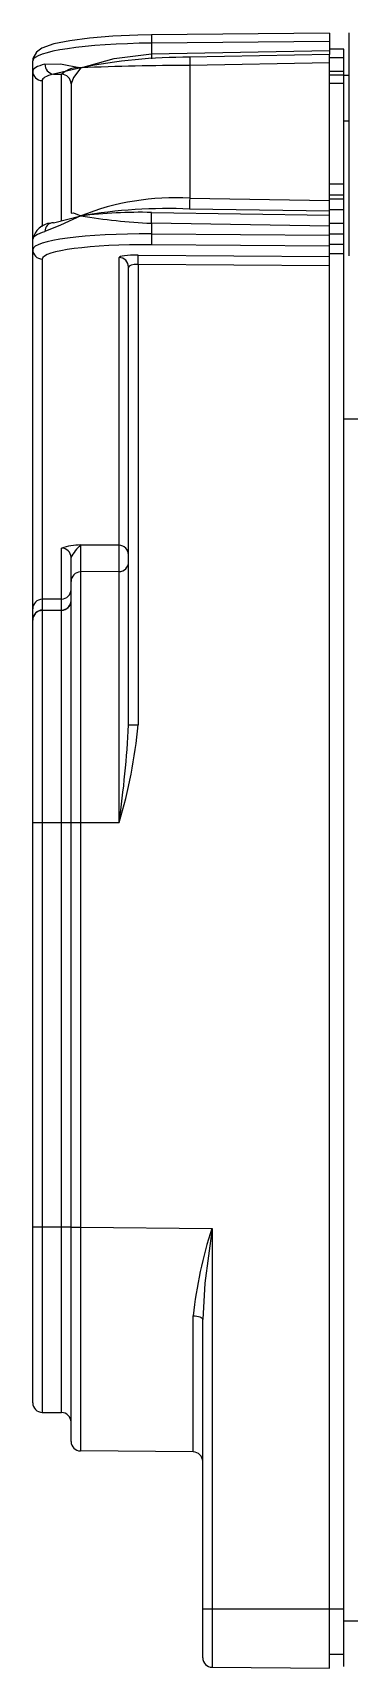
# Model space of a CAD drawing. Header units: inches. Extents: x 0.6 to 61.5, y 0.9 to 41.7.
# Drawn here: x 0.649 to 1.31, y 35.074 to 38.495 of the extents above; entities that cross this region are included whole.
import ezdxf

# ---------------------------------------------------------------- set-up
doc = ezdxf.new("R2010")
doc.units = ezdxf.units.IN
doc.header["$MEASUREMENT"] = 0
doc.layers.add('OBJECT', color=7, linetype='Continuous')

msp = doc.modelspace()

# ---------------------------------------------------------------- linework, layer by layer
at = {"layer": 'OBJECT'}
for p, q in [((1.2692, 38.4939), (0.897, 38.4903)), ((1.2692, 38.4939), (1.2692, 38.4491)), ((1.3102, 38.0279), (1.3102, 38.4949)), ((1.2692, 38.4767), (0.897, 38.473)), ((0.897, 38.473), (0.897, 38.4507)), ((0.897, 38.4507), (1.2692, 38.4576)), ((1.2992, 38.4603), (1.2692, 38.4603)), ((1.2992, 35.0775), (1.2992, 38.4603)), ((0.6492, 35.6291), (0.6492, 38.4363)), ((0.7498, 38.4214), (0.6923, 38.4082)), ((1.2692, 38.4491), (0.9763, 38.4437)), ((1.2692, 38.4319), (0.977, 38.4265)), ((0.977, 38.4265), (0.977, 38.1487)), ((1.2692, 35.0739), (1.2692, 38.4491)), ((1.2692, 38.4431), (1.2992, 38.4431)), ((0.6688, 38.3946), (0.6688, 38.0892)), ((0.6923, 38.4082), (0.7095, 38.4079)), ((0.7095, 38.1017), (0.7095, 38.4079)), ((0.7292, 38.3881), (0.7292, 38.1174)), ((1.2692, 38.4147), (1.2992, 38.4147)), ((1.2992, 38.4063), (1.2692, 38.4063)), ((1.2692, 38.3891), (1.2992, 38.3891)), ((1.3102, 38.4056), (1.2992, 38.4056)), ((1.2992, 38.3106), (1.3102, 38.3106)), ((1.2692, 38.1785), (1.2992, 38.1785)), ((0.977, 38.1487), (1.2692, 38.144)), ((1.2692, 38.1559), (1.2992, 38.1559)), ((1.2692, 38.1475), (1.2992, 38.1475)), ((0.6923, 38.0973), (0.7498, 38.1118)), ((0.8972, 38.1189), (1.2692, 38.113)), ((1.2692, 38.1214), (0.9768, 38.1261)), ((1.2692, 38.1249), (1.2992, 38.1249)), ((1.2692, 38.0904), (0.897, 38.0964)), ((0.897, 38.0964), (0.897, 38.074)), ((1.2692, 38.0965), (1.2992, 38.0965)), ((0.897, 38.074), (1.2692, 38.0712)), ((1.2692, 38.0486), (0.897, 38.0514)), ((1.2692, 38.0739), (1.2992, 38.0739)), ((1.2692, 38.0527), (1.2992, 38.0527)), ((0.669, 38.0214), (0.669, 35.6091)), ((0.8294, 36.843), (0.8294, 38.0246)), ((0.869, 38.0299), (1.2692, 38.0268)), ((1.2692, 38.007), (0.869, 38.0101)), ((0.869, 38.0101), (0.869, 37.0471)), ((1.2692, 38.0329), (1.2992, 38.0329)), ((0.8492, 37.0471), (0.8492, 38.0048)), ((1.2992, 37.6875), (34.1692, 37.6875)), ((0.7094, 35.6088), (0.7094, 37.4169)), ((0.7292, 35.5484), (0.7292, 37.3971)), ((0.8294, 37.4227), (0.749, 37.4233)), ((0.749, 37.4233), (0.749, 35.5284)), ((0.8294, 37.3678), (0.749, 37.3671)), ((0.7094, 37.3103), (0.669, 37.3099)), ((0.669, 37.287), (0.7094, 37.2874)), ((0.7094, 37.2868), (0.669, 37.2864)), ((0.8492, 37.0471), (0.869, 37.0471)), ((0.6492, 36.843), (0.8294, 36.843)), ((0.7292, 35.9966), (0.6492, 35.9966)), ((0.749, 35.9964), (1.024, 35.994)), ((1.024, 35.994), (1.024, 35.076)), ((0.9844, 35.5264), (0.9844, 35.8114)), ((1.0042, 35.096), (1.0042, 35.8035)), ((0.669, 35.6091), (0.7094, 35.6088)), ((0.9844, 35.5264), (0.749, 35.5284)), ((1.0042, 35.1986), (1.2992, 35.1986)), ((34.1692, 35.1725), (1.2992, 35.1725)), ((1.2692, 35.1036), (1.2992, 35.1036)), ((1.024, 35.076), (1.2692, 35.0739))]:
    msp.add_line(p, q, dxfattribs=at)
at = {"layer": 'OBJECT', "flags": 128}
for points in [[(0.897, 38.4903), (0.8688, 38.4897), (0.8163, 38.4875), (0.768, 38.4835), (0.7264, 38.4782), (0.693, 38.4714), (0.6681, 38.4625), (0.6568, 38.4544), (0.6496, 38.4408), (0.6492, 38.4363)], [(0.6746, 38.4293), (0.7068, 38.4297), (0.7498, 38.4214)], [(0.7498, 38.4214), (0.7344, 38.4013), (0.7292, 38.3881)], [(0.7498, 38.4214), (0.8194, 38.4412), (0.897, 38.4507)], [(0.897, 38.4507), (0.8971, 38.4433), (0.8972, 38.4402)], [(0.7498, 38.1118), (0.7068, 38.0922), (0.6746, 38.0788)], [(0.7292, 38.1174), (0.7344, 38.1184), (0.7498, 38.1118)], [(1.0236, 35.994), (1.0088, 35.8796), (1.0042, 35.8035)], [(0.9844, 35.8114), (0.9882, 35.8112), (0.992, 35.8107), (0.9954, 35.81), (0.9984, 35.809), (1.0008, 35.8078), (1.0027, 35.8065), (1.0038, 35.805), (1.0042, 35.8035)]]:
    msp.add_lwpolyline(points, dxfattribs=at)
at = {"layer": 'OBJECT'}
for centre, radius, start, end in [((1.39, 38.4823), 0.4931, 179.0778, 181.0784), ((0.6951, 38.4285), 0.0205, 177.9928, 261.9145), ((0.7435, 38.3734), 0.0484, 82.5513, 134.5078), ((0.9718, 37.3184), 1.1251, 89.7428, 101.3809), ((0.9904, 32.7573), 5.6692, 90.1352, 92.4326), ((1.4105, 38.4394), 0.4336, 179.4601, 181.709), ((0.6691, 38.4145), 0.0199, 180.2795, 269.28), ((0.7093, 38.388), 0.0199, 0.2697, 89.2898), ((0.9462, 37.6196), 0.53, 86.6655, 111.755), ((1.6793, 38.132), 0.7025, 178.6383, 180.4806), ((0.9329, 37.0114), 1.1156, 87.741, 99.4469), ((0.8752, 37.0458), 1.0734, 88.8279, 96.7123), ((0.958, 39.3866), 1.2917, 260.7235, 267.2945), ((0.1947, 38.113), 0.7025, 358.6384, 0.4806), ((0.6909, 38.0543), 0.0426, 95.4589, 168.0851), ((0.6921, 38.0799), 0.0175, 89.3847, 183.6692), ((0.6691, 38.0413), 0.0199, 180.2808, 269.7836), ((1.6757, 38.0627), 0.7788, 179.1691, 180.8309), ((0.8293, 38.0047), 0.0199, 0.2712, 89.7865), ((0.1012, 38.02), 0.7679, 359.2611, 0.7389), ((0.7512, 37.2849), 0.1385, 90.8919, 107.5748), ((0.7093, 37.397), 0.0199, 0.2707, 89.7865), ((0.8046, 37.3608), 0.0837, 131.6035, 154.2694), ((0.8293, 37.4028), 0.0199, 0.2716, 89.7857), ((0.7492, 37.3471), 0.02, 90.5, 180), ((0.8292, 37.3878), 0.02, 270.5, 0), ((0.7092, 37.3303), 0.02, 270.5, 0), ((0.6692, 37.2899), 0.02, 90.5, 180), ((0.7092, 37.3068), 0.02, 270.5, 0), ((0.7095, 37.3072), 0.0198, 269.5364, 337.5281), ((0.6692, 37.2664), 0.02, 90.5, 180), ((0.6688, 37.2673), 0.0197, 89.3942, 168.4566), ((-0.1287, 37.1351), 1.0016, 343.0471, 354.9591), ((-1.2797, 37.1509), 2.1314, 351.6942, 357.2074), ((0.7441, 49.4472), 13.4508, 269.93658, 270.02104), ((1.87, 35.7183), 0.8905, 161.9644, 174.0043), ((0.6692, 35.6291), 0.02, 180, 269.5), ((0.7092, 35.5888), 0.02, 0, 89.5), ((0.7492, 35.5484), 0.02, 180, 269.5), ((0.9842, 35.5064), 0.02, 0, 89.5), ((1.0242, 35.096), 0.02, 180, 269.5)]:
    msp.add_arc(centre, radius, start, end, dxfattribs=at)
for centre, major_axis, ratio, start_param, end_param in [((0.8992, 38.4383), (0.25, 0.002), 0.139164, 1.578395, 3.140464), ((0.8992, 38.4104), (0.25, -0.0041), 0.139137, 2.68866, 3.143849), ((0.8988, 38.3906), (0.23, -0.0041), 0.139131, 2.688856, 3.144045), ((0.8992, 38.067), (0.25, 0.0041), 0.139137, 2.684147, 3.139336), ((0.8992, 38.0392), (0.25, -0.002), 0.139164, 1.580651, 3.142721), ((0.899, 38.0194), (0.23, -0.002), 0.139163, 1.580749, 3.142819), ((0.8694, 38.0242), (0.04, -0.0004), 0.14053, 1.580786, 3.142856), ((0.8692, 38.0044), (0.02, -0.0004), 0.280987, 1.5849, 3.14697)]:
    msp.add_ellipse(centre, major_axis=major_axis, ratio=ratio, start_param=start_param, end_param=end_param, dxfattribs=at)

doc.saveas('drawing.dxf')
